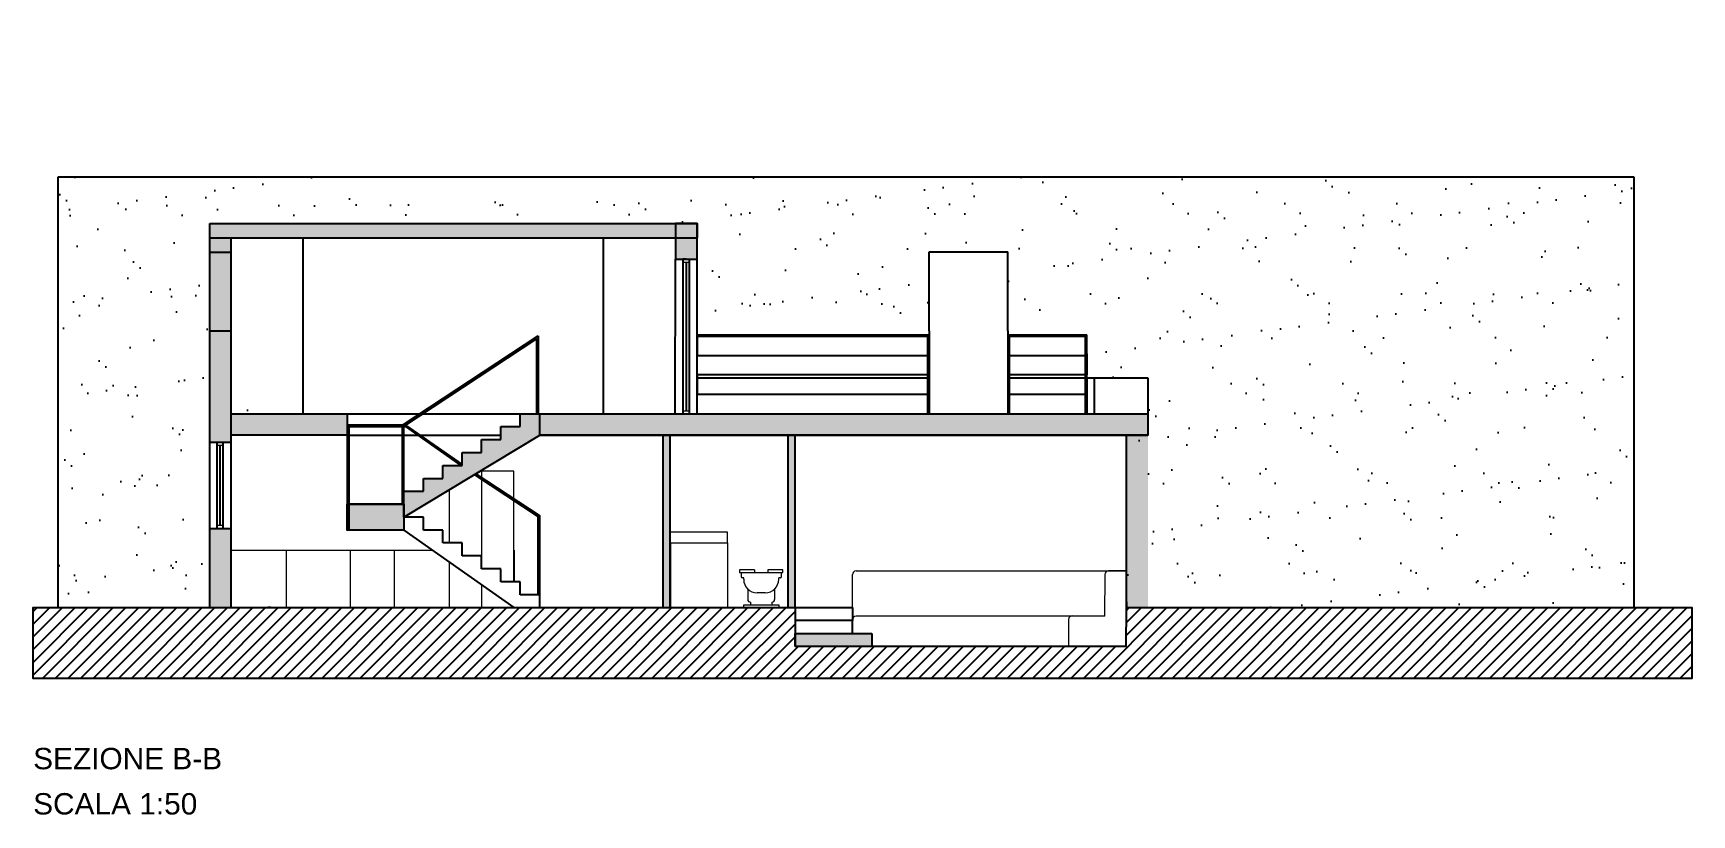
# Model space of a CAD drawing. Header units: inches. Extents: x -173 to 14008, y -3334 to 10368.
# Drawn here: x 10525 to 12835, y -3334 to -2246 of the extents above; entities that cross this region are included whole.
import ezdxf

# ---------------------------------------------------------------- set-up
doc = ezdxf.new("R2010")
doc.units = ezdxf.units.IN
doc.header["$MEASUREMENT"] = 0
doc.linetypes.add('HIDDEN', pattern=[0.375, 0.25, -0.125])
doc.layers.add('ARREDAMENTO', color=8, linetype='Continuous', lineweight=18)
doc.layers.add('INFISSI', color=4, linetype='Continuous', lineweight=18)
doc.styles.get("Standard").update_dxf_attribs({"font": 'Arial.ttf'})

msp = doc.modelspace()

# ---------------------------------------------------------------- texts
for s, height, p in [('SEZIONE B-B', 29.736, (10525.2, -3270.8)), ('SCALA 1:50', 29.74, (10525.2, -3333.8))]:
    msp.add_text(s, height=height).set_placement(p)
at = {"insert": (10992, -2246.1), "char_height": 0.2, "attachment_point": 1, "rotation": 114}
msp.add_mtext_dynamic_manual_height_columns('A', width=127.803, gutter_width=1, heights=[0], dxfattribs=at)

# ---------------------------------------------------------------- hatches: boundary and pattern name
at = {"ltscale": 0.1}
h = msp.add_hatch(dxfattribs=at)
h.set_pattern_fill('AR-SAND', color=256, scale=50)
h.paths.add_polyline_path([(10771.1, -2510.7), (11449.8, -2510.7), (11449.8, -2560.7), (11449.8, -2665.7), (11772.9, -2665.7), (11772.9, -2660.5), (11772.9, -2550.5), (11882.6, -2550.5), (11882.6, -2660.5), (11882.6, -2665.7), (11992.8, -2665.7), (11992.8, -2725.7), (12003, -2725.7), (12003, -2725.6), (12077.7, -2725.7), (12077.7, -2775.7), (12077.7, -2805.7), (12047.7, -2805.7), (12047.7, -3045.7), (12754.2, -3045.7), (12754.2, -2445.7), (10560.2, -2445.7), (10560.2, -3045.7), (10771.1, -3045.7), (10771.1, -2935.7), (10771.1, -2825.7), (10771.1, -2530.7)])
h = msp.add_hatch(color=256)
h.dxf.hatch_style = 1
h.paths.add_polyline_path([(10771.1, -2510.7), (10771.1, -2530.7), (11449.8, -2530.7), (11449.8, -2510.7)])
h = msp.add_hatch(color=256, dxfattribs=at)
h.dxf.hatch_style = 1
h.paths.add_polyline_path([(10801.1, -2530.7), (10771.1, -2530.7), (10771.1, -2550.7), (10801.1, -2550.7)])
h.paths.add_polyline_path([(11449.8, -2530.7), (11419.8, -2530.7), (11419.8, -2560.7), (11449.8, -2560.7)])
h = msp.add_hatch(color=256, dxfattribs=at)
h.dxf.hatch_style = 1
h.paths.add_polyline_path([(10801.1, -2550.7), (10771.1, -2550.7), (10771.1, -2660.7), (10801.1, -2660.7)])
h = msp.add_hatch(color=256, dxfattribs=at)
h.dxf.hatch_style = 1
h.paths.add_polyline_path([(10801.1, -2660.7), (10771.1, -2660.7), (10771.1, -2770.7), (10771.1, -2815.7), (10801.1, -2815.7)])
h.paths.add_polyline_path([(10801.1, -2965.7), (10801.1, -2935.7), (10771.1, -2935.7), (10771.1, -3045.7), (10801.1, -3045.7)])
h = msp.add_hatch(color=256, dxfattribs=at)
h.dxf.hatch_style = 1
h.paths.add_polyline_path([(10801.1, -2775.7), (10801.1, -2785.7), (10801.1, -2805.7), (10962.6, -2805.7), (10962.6, -2775.7)])
h = msp.add_hatch(color=256, dxfattribs=at)
h.dxf.hatch_style = 1
h.paths.add_polyline_path([(12077.7, -2775.7), (11230.6, -2775.7), (11230.6, -2805.7), (12077.7, -2805.7)])
h.paths.add_polyline_path([(11230.6, -2775.7), (11203.6, -2775.7), (11203.6, -2793.7), (11176.6, -2793.7), (11176.6, -2811.7), (11149.6, -2811.7), (11149.6, -2829.7), (11122.6, -2829.7), (11122.6, -2847.7), (11095.6, -2847.7), (11095.6, -2865.7), (11068.6, -2865.7), (11068.6, -2883.7), (11041.6, -2883.7), (11041.6, -2901.7), (11041.6, -2919.7), (11230.6, -2805.7)])
h = msp.add_hatch(color=256, dxfattribs=at)
h.dxf.hatch_style = 1
h.paths.add_polyline_path([(12077.7, -2775.7), (11230.6, -2775.7), (11230.6, -2805.7), (12077.7, -2805.7)])
h = msp.add_hatch(color=256)
h.dxf.hatch_style = 1
h.paths.add_polyline_path([(11412.2, -2805.7), (11402.2, -2805.7), (11402.2, -3045.7), (11412.2, -3045.7)])
h.paths.add_polyline_path([(11586.2, -2805.7), (11576.2, -2805.7), (11576.2, -3045.7), (11586.2, -3045.7)])
h = msp.add_hatch(color=256)
h.dxf.hatch_style = 1
h.paths.add_polyline_path([(12077.7, -2805.7), (12047.7, -2805.7), (12047.7, -3045.7), (12077.7, -3045.7)])
h = msp.add_hatch(color=256, dxfattribs=at)
h.dxf.hatch_style = 1
h.paths.add_polyline_path([(11041.6, -2901.7), (10962.6, -2901.7), (10962.6, -2937.7), (11041.6, -2937.7)])
h = msp.add_hatch(dxfattribs=at)
h.set_pattern_fill('ANSI31', color=256, scale=100)
h.paths.add_polyline_path([(11586.2, -3063.7), (11586.2, -3045.7), (10525.2, -3045.7), (10525.2, -3144.3), (12835.1, -3144.3), (12835.1, -3045.7), (12047.7, -3045.7), (12047.2, -3099.7), (11586.2, -3099.7), (11586.2, -3081.7)])
h = msp.add_hatch(color=256, dxfattribs=at)
h.dxf.hatch_style = 1
h.paths.add_polyline_path([(11693.2, -3081.7), (11586.2, -3081.7), (11586.2, -3099.7), (11693.2, -3099.7)])

# ---------------------------------------------------------------- linework, layer by layer
for p, q in [((10560.2, -3045.7), (10560.2, -2445.7)), ((10560.2, -2445.7), (12754.2, -2445.7)), ((12754.2, -2445.7), (12754.2, -3045.7)), ((10771.1, -2530.7), (10771.1, -2510.7)), ((10771.1, -2510.7), (11449.8, -2510.7)), ((11449.8, -2775.7), (11449.8, -2510.7)), ((11449.8, -2510.7), (11449.8, -2530.7)), ((10771.1, -3045.7), (10771.1, -2530.7)), ((10771.1, -2770.7), (10771.1, -2530.7)), ((10771.1, -2530.7), (11449.8, -2530.7)), ((10801.1, -3045.7), (10801.1, -2530.7)), ((10901.1, -2775.7), (10901.1, -2530.7)), ((11319.3, -2775.7), (11319.3, -2530.7)), ((10771.1, -2660.7), (10771.1, -2550.7)), ((10771.1, -2550.7), (10801.1, -2550.7)), ((11419.8, -2560.7), (11449.8, -2560.7)), ((11434.8, -2560.7), (11429.8, -2560.7)), ((11772.9, -2660.5), (11772.9, -2550.5)), ((11772.9, -2550.5), (11882.6, -2550.5)), ((11882.6, -2660.5), (11882.6, -2550.5)), ((10801.1, -2660.7), (10771.1, -2660.7)), ((11770.9, -2665.7), (11770.9, -2775.7)), ((11772.9, -2660.5), (11772.9, -2775.7)), ((11882.6, -2660.5), (11882.6, -2775.7)), ((11884.6, -2665.7), (11884.6, -2775.7)), ((10822.6, -2770.7), (10824.6, -2770.7)), ((10823.6, -2770.7), (10823.6, -2770.7)), ((10823.6, -2770.7), (10823.6, -2770.7)), ((10823.6, -2770.7), (10823.6, -2770.7)), ((10823.6, -2770.7), (10823.6, -2770.7)), ((10823.6, -2770.7), (10823.6, -2770.7)), ((10823.6, -2770.7), (10823.6, -2770.7)), ((10823.6, -2770.7), (10823.6, -2770.7)), ((10823.6, -2770.7), (10823.6, -2770.7)), ((10823.6, -2770.7), (10823.6, -2770.7)), ((10823.6, -2770.7), (10823.6, -2770.7)), ((10823.6, -2770.7), (10823.6, -2770.7)), ((10823.6, -2770.7), (10823.6, -2770.7)), ((10823.6, -2770.7), (10823.6, -2770.7)), ((10823.6, -2770.7), (10823.6, -2770.7)), ((10823.6, -2770.7), (10823.6, -2770.7)), ((10823.6, -2770.7), (10823.6, -2770.7)), ((10823.6, -2770.7), (10823.6, -2770.7)), ((10823.6, -2770.7), (10823.6, -2770.7)), ((10823.6, -2770.7), (10823.6, -2770.7)), ((10823.6, -2770.7), (10823.6, -2770.7)), ((10823.6, -2770.7), (10823.6, -2770.7)), ((10823.6, -2770.7), (10823.6, -2770.7)), ((10823.6, -2770.7), (10823.6, -2770.7)), ((10823.6, -2770.7), (10823.6, -2770.7)), ((10823.6, -2770.7), (10823.6, -2770.7)), ((10823.6, -2770.7), (10823.6, -2770.7)), ((10823.6, -2770.7), (10823.6, -2770.7)), ((10823.6, -2770.7), (10823.6, -2770.7)), ((10823.6, -2770.7), (10823.6, -2770.7)), ((10823.6, -2770.7), (10823.6, -2770.7)), ((10823.6, -2770.7), (10823.6, -2770.7)), ((10823.6, -2770.7), (10823.6, -2770.7)), ((10823.6, -2770.7), (10823.6, -2770.7)), ((10823.6, -2770.7), (10823.6, -2770.7)), ((10823.6, -2770.7), (10823.6, -2770.7)), ((10823.6, -2770.7), (10823.6, -2770.7)), ((10823.6, -2770.7), (10823.6, -2770.7)), ((10823.6, -2770.7), (10823.6, -2770.7)), ((10823.6, -2770.7), (10823.6, -2770.7)), ((10823.6, -2770.7), (10823.6, -2770.7)), ((10823.6, -2770.7), (10823.6, -2770.7)), ((10823.6, -2770.7), (10823.6, -2770.7)), ((10823.6, -2770.7), (10823.6, -2770.7)), ((10823.6, -2770.7), (10823.6, -2770.7)), ((10823.6, -2770.7), (10823.6, -2770.7)), ((10823.6, -2770.7), (10823.6, -2770.7)), ((10823.6, -2770.7), (10823.6, -2770.7)), ((10823.6, -2770.7), (10823.6, -2770.7)), ((10823.6, -2770.7), (10823.6, -2770.7)), ((10823.6, -2770.7), (10823.6, -2770.7)), ((10823.6, -2770.7), (10823.6, -2770.7)), ((10801.1, -2775.7), (11063.9, -2775.7)), ((10801.1, -2775.7), (10801.1, -2775.7)), ((10801.1, -2785.7), (10801.1, -2775.7)), ((10801.1, -2805.7), (10801.1, -2785.7)), ((10962.6, -2775.7), (10962.6, -2937.7)), ((10964.6, -2791.7), (10964.6, -2937.7)), ((11067.9, -2775.7), (12077.7, -2775.7)), ((10801.1, -2815.7), (10771.1, -2815.7)), ((10962.6, -2805.7), (10801.1, -2805.7)), ((10964.6, -2805.7), (11039.6, -2805.7)), ((11041.6, -2805.7), (11060.8, -2805.7)), ((11063.8, -2805.7), (11176.6, -2805.7)), ((11230.6, -2805.7), (12077.7, -2805.7)), ((11272.6, -2805.7), (11272.6, -2805.7)), ((11412.2, -2805.7), (11402.2, -2805.7)), ((11402.2, -2805.7), (11402.2, -3045.7)), ((11412.2, -3045.7), (11412.2, -2805.7)), ((11586.2, -2805.7), (11576.2, -2805.7)), ((11576.2, -2805.7), (11576.2, -3045.7)), ((11586.2, -3045.7), (11586.2, -2805.7)), ((12047.7, -3045.7), (12047.7, -2805.7)), ((10771.1, -2935.7), (10771.1, -2825.7)), ((10771.1, -3045.7), (10771.1, -2935.7)), ((10771.1, -2935.7), (10801.1, -2935.7)), ((10801.1, -3045.7), (10801.1, -2965.7)), ((11194.6, -2965.7), (11194.6, -3009.7)), ((10771.1, -3045.7), (10801.1, -3045.7)), ((10801.1, -3045.7), (10931.9, -3045.7)), ((10806.1, -3045.7), (10810.1, -3045.7)), ((10856.1, -3045.7), (10852.1, -3045.7)), ((10931.9, -3045.7), (11296.9, -3045.7)), ((11167.7, -3045.7), (11174.4, -3045.7)), ((11586.2, -3045.7), (11586.2, -3081.7)), ((11586.2, -3045.7), (11666.2, -3045.7)), ((12047.2, -3099.7), (12047.7, -3045.7)), ((12047.7, -3037.5), (12047.7, -3045.7)), ((11666.2, -3063.7), (11586.2, -3063.7)), ((11586.2, -3063.7), (11586.2, -3081.7)), ((11666.2, -3062.5), (11666.2, -3063.7)), ((11666.2, -3081.7), (11666.2, -3063.7)), ((11586.2, -3081.7), (11586.2, -3099.7)), ((11586.2, -3099.7), (11586.2, -3081.7)), ((11586.2, -3081.7), (11666.2, -3081.7)), ((11586.2, -3081.7), (11693.2, -3081.7)), ((11693.2, -3081.7), (11693.2, -3099.7)), ((12047.2, -3099.7), (11586.2, -3099.7))]:
    msp.add_line(p, q)
for p, q in [((11431.1, -2560.7), (11438.6, -2560.7)), ((11039.6, -2791.7), (11228.6, -2667.3)), ((11041.6, -2793), (11226.5, -2671)), ((11226.6, -2775.7), (11226.5, -2671)), ((11228.6, -2667.3), (11228.6, -2775.7)), ((11449.8, -2775.7), (11449.8, -2665.7)), ((11449.8, -2665.7), (11772.9, -2665.7)), ((11449.8, -2667.7), (11770.9, -2667.7)), ((11449.8, -2667.7), (11449.8, -2694.7)), ((11882.6, -2665.7), (11992.8, -2665.7)), ((11884.6, -2667.7), (11990.8, -2667.7)), ((11990.8, -2775.7), (11990.8, -2667.7)), ((11992.8, -2775.7), (11992.8, -2665.7)), ((11992.8, -2665.7), (11992.8, -2665.7)), ((11449.8, -2694.7), (11770.9, -2694.7)), ((11884.6, -2694.7), (11990.8, -2694.7)), ((11992.8, -2694.7), (11992.8, -2721.7)), ((11449.8, -2721.7), (11449.8, -2748.7)), ((11770.9, -2721.7), (11449.8, -2721.7)), ((11990.8, -2721.7), (11884.6, -2721.7)), ((11992.8, -2725.6), (11992.8, -2775.7)), ((12003, -2725.6), (12077.7, -2725.7)), ((12003, -2725.6), (12003, -2775.7)), ((11449.8, -2775.7), (11449.8, -2725.7)), ((11449.8, -2725.7), (11770.9, -2725.7)), ((11449.8, -2748.7), (11770.9, -2748.7)), ((11884.6, -2725.7), (11990.8, -2725.7)), ((11884.6, -2748.7), (11990.8, -2748.7)), ((11992.8, -2725.7), (12003, -2725.7)), ((12003, -2725.7), (12077.7, -2725.7)), ((12077.7, -2725.7), (12077.7, -2775.7)), ((11039.6, -2791.7), (10962.6, -2791.7)), ((10962.6, -2791.7), (10962.6, -2793.7)), ((10964.6, -2793.7), (11039.6, -2793.7)), ((11039.6, -2901.7), (11039.6, -2791.7)), ((11041.6, -2901.7), (11041.6, -2793)), ((11041.6, -2793.7), (11043.6, -2793.7)), ((11043.6, -2791.7), (11122.6, -2846.4)), ((11043.6, -2793.7), (11120.8, -2847.7)), ((11176.6, -2811.7), (11176.6, -2793.7)), ((11176.6, -2793.7), (11203.6, -2793.7)), ((11203.6, -2793.7), (11203.6, -2775.7)), ((11203.6, -2775.7), (11230.6, -2775.7)), ((11228.6, -2775.7), (11226.6, -2775.7)), ((11230.6, -2775.7), (11230.6, -2775.7)), ((11230.6, -2805.7), (11230.6, -2775.7)), ((12077.7, -2775.7), (12077.7, -2805.7)), ((11041.6, -2919.7), (11230.6, -2805.7)), ((11149.6, -2829.7), (11149.6, -2811.7)), ((11149.6, -2811.7), (11176.6, -2811.7)), ((11122.6, -2847.7), (11122.6, -2829.7)), ((11122.6, -2829.7), (11149.6, -2829.7)), ((11095.6, -2865.7), (11095.6, -2847.7)), ((11095.6, -2847.7), (11122.6, -2847.7)), ((11140, -2860.3), (11228.6, -2918.7)), ((11141.9, -2859.2), (11230.6, -2917.7)), ((11041.6, -2901.7), (11041.6, -2883.7)), ((11041.6, -2883.7), (11068.6, -2883.7)), ((11068.6, -2883.7), (11068.6, -2865.7)), ((11068.6, -2865.7), (11095.6, -2865.7)), ((11041.6, -2901.7), (10962.6, -2901.7)), ((10962.6, -2901.7), (11041.6, -2901.7)), ((11041.6, -2919.7), (11041.6, -2901.7)), ((11068.6, -2919.7), (11041.6, -2919.7)), ((11068.6, -2937.7), (11068.6, -2919.7)), ((11228.6, -3027.7), (11228.6, -2918.7)), ((11230.6, -3027.7), (11230.6, -2917.7)), ((11041.6, -2937.7), (10962.6, -2937.7)), ((11041.6, -2937.7), (11194.6, -3045.7)), ((11095.6, -2937.7), (11068.6, -2937.7)), ((11095.6, -2955.7), (11095.6, -2937.7)), ((11122.6, -2955.7), (11095.6, -2955.7)), ((11122.6, -2973.7), (11122.6, -2955.7)), ((11412.2, -2955.7), (11412.2, -3045.7)), ((11149.6, -2973.7), (11122.6, -2973.7)), ((11149.6, -2991.7), (11149.6, -2973.7)), ((11176.6, -2991.7), (11149.6, -2991.7)), ((11176.6, -3009.7), (11176.6, -2991.7)), ((11203.6, -3009.7), (11176.6, -3009.7)), ((11203.6, -3027.7), (11203.6, -3009.7)), ((11230.6, -3027.7), (11203.6, -3027.7)), ((11230.6, -3027.7), (11228.6, -3027.7)), ((11230.6, -3045.7), (11230.6, -3027.7)), ((11666.2, -3045.7), (11666.2, -3063.7))]:
    msp.add_line(p, q, dxfattribs=at)
at = {"linetype": 'HIDDEN', "ltscale": 12}
msp.add_line((10801.1, -2698.7), (10801.1, -2694.7), dxfattribs=at)
msp.add_lwpolyline([(11419.8, -2560.7), (11449.8, -2560.7), (11449.8, -2510.7), (11419.8, -2510.7)], close=True)
for points in [[(11419.3, -2775.7), (11419.8, -2560.7)], [(12047.2, -3045.7), (12835.1, -3045.7), (12835.1, -3144.3), (10525.2, -3144.3), (10525.2, -3045.7), (11586.2, -3045.7)]]:
    msp.add_lwpolyline(points)
at = {"ltscale": 0.1}
for points in [[(11230.6, -2775.7), (12077.7, -2775.7), (12077.7, -2805.7), (11230.6, -2805.7)], [(10962.6, -2901.7), (11041.6, -2901.7), (11041.6, -2937.7), (10962.6, -2937.7)]]:
    msp.add_lwpolyline(points, close=True, dxfattribs=at)
for radius, start, end in [(0.00001, 90, 180), (0.00001, 0, 90), (0.00001, 270, 0), (0.00001, 180, 270), (0.00001, 90, 180), (0.00001, 180, 270), (0.00001, 270, 360), (0.00001, 360, 90), (0.00001, 90, 180), (0.00001, 0, 90), (0.00001, 270, 0), (0.00001, 90, 180), (0.00001, 180, 270), (0.00001, 270, 0), (0.00001, 0, 90), (0.00001, 90, 180), (0.00001, 180, 270), (0.00001, 180, 270), (0.00001, 152.5342, 270), (0.00001, 90, 152.5342), (0.00001, 152.5342, 270), (0.00001, 90, 152.5342), (0.00001, 90, 152.5342), (0.00001, 90, 152.5342), (0.00001, 332.5342, 90), (0.00001, 270, 332.5342), (0.00001, 332.5342, 90), (0.00001, 270, 332.5342), (0.00001, 332.5342, 90), (0.00001, 152.5342, 270), (0.00001, 90, 152.5342), (0.00001, 332.5342, 90), (0.00001, 270, 332.5342), (0.00003, 332.5342, 90), (0.00003, 332.5342, 90), (0.00003, 270, 332.5342), (0.00003, 152.5342, 270), (0.00003, 90, 152.5342)]:
    msp.add_arc((10823.6, -2770.7), radius, start, end)
at = {"layer": 'ARREDAMENTO', "ltscale": 0.1}
for p, q in [((11194.6, -2855.7), (11147.7, -2855.7)), ((11149.6, -2855.7), (11149.6, -2864.2)), ((11194.6, -2893.9), (11194.6, -2855.7)), ((11104.6, -2881.7), (11104.6, -2955.7)), ((11149.6, -2866.6), (11149.6, -2973.7)), ((11194.6, -3009.7), (11194.6, -2896.3)), ((11492.2, -2940.7), (11412.2, -2940.7)), ((11412.2, -2955.7), (11492.2, -2955.7)), ((11492.2, -2955.7), (11492.2, -2940.7)), ((11492.2, -2955.7), (11492.2, -3045.7)), ((10878.1, -3045.7), (10878.1, -2965.7)), ((10967, -3045.7), (10967, -2965.7)), ((11028.4, -3045.7), (11028.4, -2965.7)), ((11104.6, -2982.1), (11104.6, -3045.7)), ((11149.6, -3013.9), (11149.6, -3045.7)), ((12017.2, -3057.5), (11671.2, -3057.5))]:
    msp.add_line(p, q, dxfattribs=at)
at = {"layer": 'ARREDAMENTO'}
for p, q in [((10801.1, -2965.7), (11081.3, -2965.7)), ((11509.1, -2993.1), (11509.1, -2996.9)), ((11529.7, -2993.1), (11509.1, -2993.1)), ((11509.1, -2996.9), (11569.1, -2996.9)), ((11511, -2996.9), (11511, -3002.5)), ((11529.7, -2993.1), (11529.7, -2996.9)), ((11569.1, -2993.1), (11548.5, -2993.1)), ((11548.5, -2993.1), (11548.5, -2996.9)), ((11567.3, -3002.5), (11567.3, -2996.9)), ((11569.1, -2996.9), (11569.1, -2993.1)), ((11666.2, -3045.7), (11666.2, -2999.7)), ((11671.2, -2994.7), (12047.7, -2994.7)), ((12017.6, -2999.6), (12017.2, -3057.5)), ((12047.7, -2994.7), (12022.6, -2994.7)), ((11514.7, -3004.4), (11512.9, -3004.4)), ((11514.7, -3006.3), (11514.7, -3004.4)), ((11520.4, -3019.7), (11520.4, -3034.4)), ((11544.7, -3025), (11533.5, -3025)), ((11557.9, -3034.4), (11557.9, -3019.7)), ((11563.5, -3006.3), (11563.5, -3004.4)), ((11565.4, -3004.4), (11563.5, -3004.4)), ((11514.7, -3045.7), (11514.7, -3041.9)), ((11514.7, -3041.9), (11563.5, -3041.9)), ((11524.1, -3038.2), (11524.1, -3041.9)), ((11554.1, -3038.2), (11554.1, -3041.9)), ((11563.5, -3041.9), (11563.5, -3045.7)), ((11967.2, -3062.1), (11967.2, -3099.7)), ((11972.2, -3057.1), (12017.2, -3057.5))]:
    msp.add_line(p, q, dxfattribs=at)
for centre, radius, start, end in [((11512.9, -3002.5), 1.88, 180, 270), ((11565.4, -3002.5), 1.88, 270, 0), ((11671.2, -2999.7), 5, 90, 180), ((12022.6, -2999.7), 5, 90, 179.5397), ((11533.5, -3006.3), 18.8, 180, 270), ((11544.7, -3006.3), 18.8, 270, 0), ((11524.1, -3034.4), 3.75, 180, 270), ((11554.1, -3034.4), 3.75, 270, 0), ((11972.2, -3062.1), 5, 89.5397, 180)]:
    msp.add_arc(centre, radius, start, end, dxfattribs=at)
at = {"layer": 'ARREDAMENTO', "ltscale": 0.1}
msp.add_arc((11671.2, -3062.5), 5, 90, 180, dxfattribs=at)
at = {"layer": 'INFISSI'}
for p, q in [((11431.1, -2564.7), (11438.6, -2564.7)), ((11434.5, -2771.7), (11434.5, -2564.7)), ((11435.5, -2771.7), (11435.5, -2564.7)), ((11431.1, -2771.7), (11438.6, -2771.7)), ((10781.8, -2819.3), (10789.3, -2819.3)), ((10785.2, -2931.6), (10785.2, -2819.3)), ((10786.2, -2931.6), (10786.2, -2819.3)), ((10789.3, -2931.6), (10781.8, -2931.6))]:
    msp.add_line(p, q, dxfattribs=at)
for points in [[(11431.1, -2775.7), (11430.1, -2775.7), (11430.1, -2560.7)], [(11431.1, -2775.7), (11431.1, -2560.7)], [(11438.6, -2775.7), (11438.6, -2560.7)], [(11438.6, -2775.7), (11439.6, -2775.7), (11439.6, -2560.7)], [(10781.8, -2935.6), (10780.8, -2935.6), (10780.8, -2815.7)], [(10781.8, -2935.6), (10781.8, -2815.7)], [(10789.3, -2935.6), (10789.3, -2815.7)], [(10789.3, -2935.6), (10790.3, -2935.6), (10790.3, -2815.7)]]:
    msp.add_lwpolyline(points, dxfattribs=at)

msp.set_redraw_order([(e.dxf.handle, doc.entitydb.next_handle()) for e in msp.query("TEXT MTEXT ATTDEF DIMENSION ARC_DIMENSION")])  # texts and dimensions are drawn at this point

doc.saveas('drawing.dxf')
